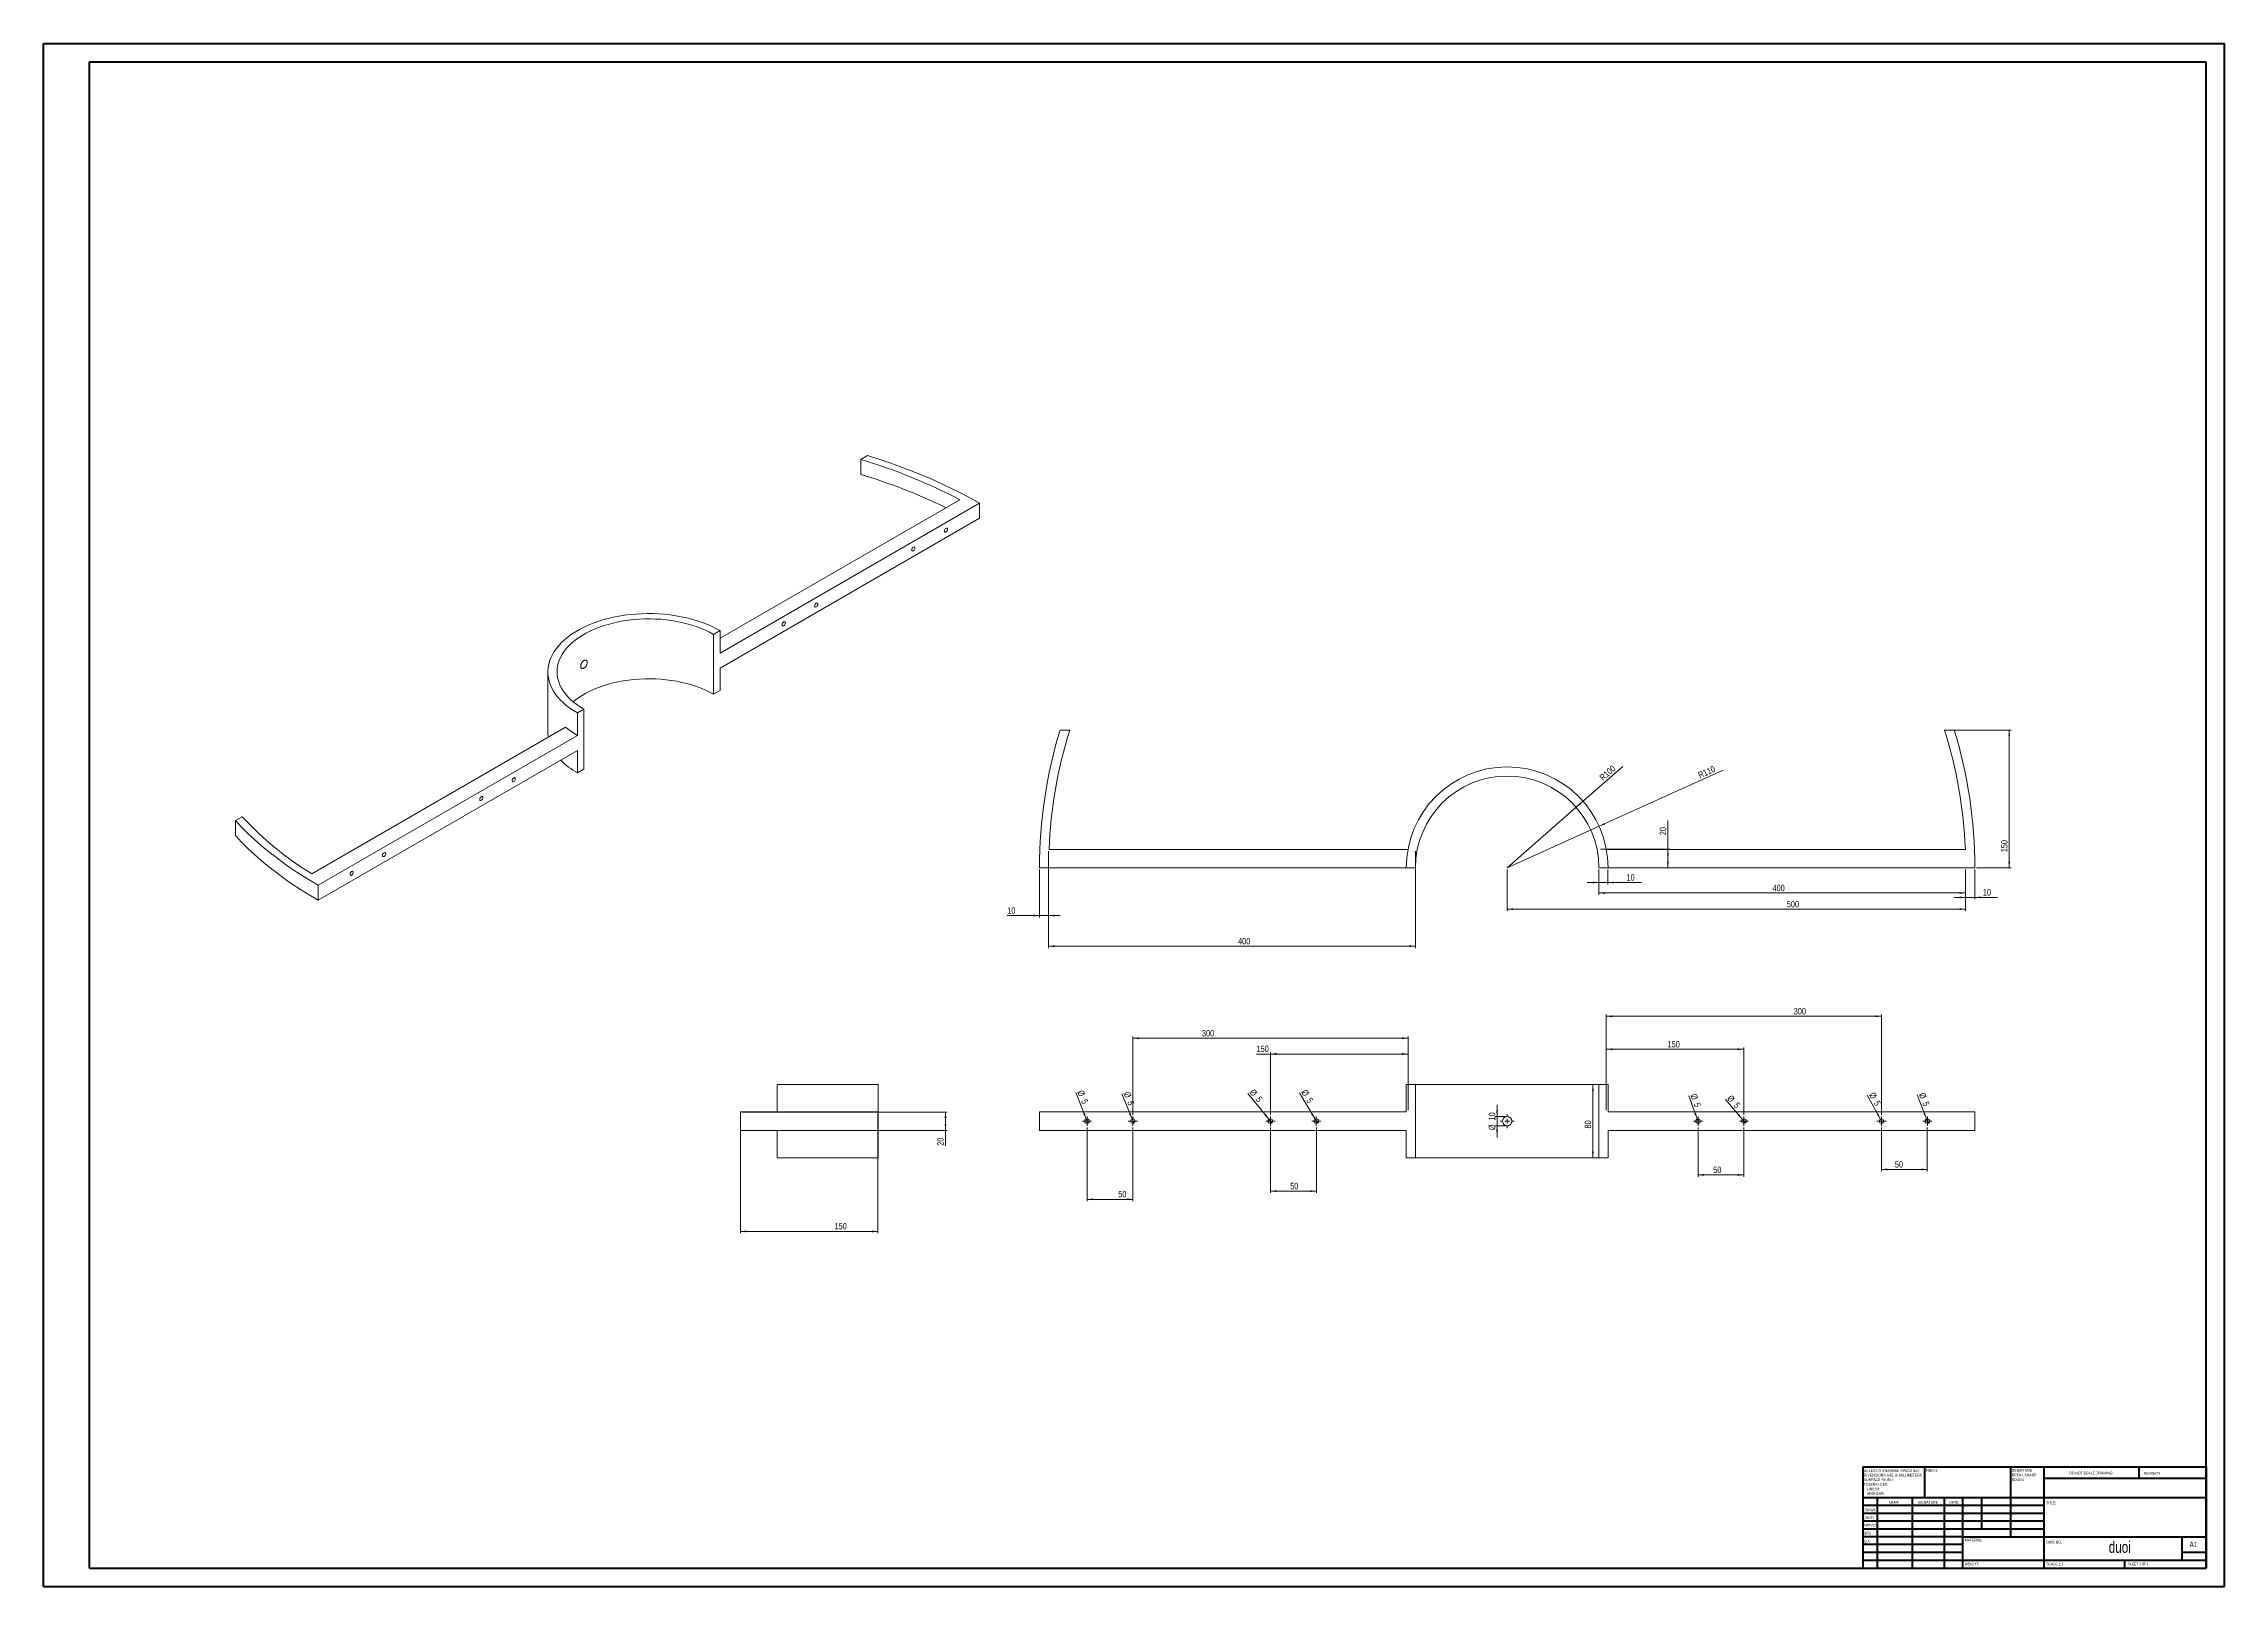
# Model space of a CAD drawing. Header units: millimetres. Extents: x 0 to 1189, y 0 to 841.
import ezdxf

# ---------------------------------------------------------------- set-up
doc = ezdxf.new("R2010")
doc.units = ezdxf.units.MM
doc.styles.add('SLDTEXTSTYLE0', font='TXT', dxfattribs={"width": 0.75})
doc.styles.add('SLDTEXTSTYLE1', font='TXT', dxfattribs={"width": 0.6875})
doc.dimstyles.new('SLDDIMSTYLE0', dxfattribs={"dimtxt": 3.5, "dimasz": 3.302, "dimexe": 0, "dimexo": 0.0625, "dimgap": 0.875, "dimtad": 1, "dimlfac": 2, "dimrnd": 1e-09, "dimzin": 12, "dimdsep": 46, "dimtxsty": 'SLDTEXTSTYLE0', "dimsah": 1, "dimcen": 0.09, "dimadec": 0, "dimazin": 3, "dimtfac": 1, "dimtofl": 0, "dimtmove": 0, "dimatfit": 3, "dimfxl": 1, "dimfrac": 2, "dimtolj": 1, "dimtzin": 12, "dimarcsym": 0})
doc.dimstyles.new('SLDDIMSTYLE1', dxfattribs={"dimtxt": 3.5, "dimasz": 3.302, "dimexe": 0, "dimexo": 0.0625, "dimgap": 0.875, "dimtad": 1, "dimlfac": 2, "dimrnd": 1e-09, "dimzin": 12, "dimdsep": 46, "dimtxsty": 'SLDTEXTSTYLE0', "dimblk1": 'NONE', "dimsah": 1, "dimcen": 0, "dimadec": 0, "dimazin": 3, "dimtfac": 1, "dimtmove": 0, "dimatfit": 3, "dimldrblk": 'NONE', "dimfxl": 1, "dimfrac": 2, "dimtolj": 1, "dimtzin": 12, "dimarcsym": 0})
doc.dimstyles.new('SLDDIMSTYLE2', dxfattribs={"dimtxt": 3.5, "dimasz": 3.302, "dimexe": 0, "dimexo": 0.0625, "dimgap": 0.875, "dimtad": 1, "dimlfac": 2, "dimrnd": 1e-09, "dimzin": 12, "dimdsep": 46, "dimtxsty": 'SLDTEXTSTYLE0', "dimsah": 1, "dimcen": 0.09, "dimadec": 0, "dimazin": 3, "dimtfac": 1, "dimtmove": 0, "dimatfit": 0, "dimfxl": 1, "dimfrac": 2, "dimtolj": 1, "dimtzin": 12, "dimarcsym": 0})
doc.dimstyles.new('SLDDIMSTYLE3', dxfattribs={"dimtxt": 3.5, "dimasz": 3.302, "dimexe": 0, "dimexo": 0.0625, "dimgap": 0.875, "dimtad": 1, "dimlfac": 2, "dimrnd": 1e-09, "dimzin": 12, "dimdsep": 46, "dimtxsty": 'SLDTEXTSTYLE0', "dimsah": 1, "dimcen": 0, "dimadec": 0, "dimazin": 3, "dimtfac": 1, "dimtofl": 0, "dimtmove": 0, "dimatfit": 3, "dimfxl": 1, "dimfrac": 2, "dimtolj": 1, "dimtzin": 12, "dimarcsym": 0})

msp = doc.modelspace()

# ---------------------------------------------------------------- texts
at = {"color": 7, "linetype": 'Continuous', "lineweight": 0}
for s, insert, char_height, attachment_point, style in [('FINISH:', (1026.2501, 64.1341), 1.5, 1, 'SLDTEXTSTYLE0'), ('DO NOT SCALE DRAWING', (1104.4935, 62.7478), 1.5, 1, 'SLDTEXTSTYLE0'), ('REVISION', (1145.2064, 62.5497), 1.5, 1, 'SLDTEXTSTYLE0'), ('DRAWN', (992.091, 42.6445), 1.5, 1, 'SLDTEXTSTYLE0'), ("CHK'D", (992.2893, 38.3692), 1.5, 1, 'SLDTEXTSTYLE0'), ('NAME', (1006.2011, 46.7163), 1.5, 1, 'SLDTEXTSTYLE0'), ('SIGNATURE', (1021.9124, 46.7765), 1.5, 1, 'SLDTEXTSTYLE0'), ('DATE', (1039.0935, 46.791), 1.5, 1, 'SLDTEXTSTYLE0'), ('TITLE:', (1091.835, 46.4931), 1.5, 1, 'SLDTEXTSTYLE0'), ("APPV'D", (992.2806, 34.2791), 1.5, 1, 'SLDTEXTSTYLE0'), ('MFG', (992.334, 29.9485), 1.5, 1, 'SLDTEXTSTYLE0'), ('Q.A', (992.5479, 25.5644), 1.5, 1, 'SLDTEXTSTYLE0'), ('MATERIAL:', (1047.5247, 26.2008), 1.5, 1, 'SLDTEXTSTYLE0'), ('DWG NO.', (1091.9528, 25.0834), 1.5, 1, 'SLDTEXTSTYLE0'), ('duoi', (1132.0471, 24.8465), 6.35, 2, 'SLDTEXTSTYLE0'), ('A1', (1169.9998, 24.5152), 2.91042, 1, 'SLDTEXTSTYLE0'), ('WEIGHT:', (1047.4967, 13.1641), 1.4986, 1, 'SLDTEXTSTYLE0'), ('SCALE:1:1', (1091.9528, 13.1149), 1.5, 1, 'SLDTEXTSTYLE0'), ('SHEET 1 OF 1', (1136.3571, 13.1149), 1.5, 1, 'SLDTEXTSTYLE1')]:
    msp.add_mtext(s, dxfattribs=dict(at, insert=insert, char_height=char_height, attachment_point=attachment_point, style=style))

# ---------------------------------------------------------------- blocks, each defined once
blk = doc.blocks.new('SW_NOTE_0')
at = {"color": 0, "linetype": 'Continuous', "lineweight": 0, "char_height": 1.5, "attachment_point": 1, "style": 'SLDTEXTSTYLE0'}
for s, insert in [('DEBUR AND', (0, 1.9)), ('BREAK SHARP', (0, -0.6)), ('EDGES', (0, -3.1))]:
    blk.add_mtext(s, dxfattribs=dict(at, insert=insert))
blk = doc.blocks.new('SW_NOTE_1')
at = {"color": 0, "linetype": 'Continuous', "lineweight": 0, "char_height": 1.5, "attachment_point": 1, "style": 'SLDTEXTSTYLE0'}
for s, insert in [('UNLESS OTHERWISE SPECIFIED:', (0, 1.9)), ('TOLERANCES:', (0, -5.6)), ('DIMENSIONS ARE IN MILLIMETERS', (0, -0.6)), ('SURFACE FINISH:', (0, -3.1)), ('ANGULAR:', (1.7, -10.6)), ('LINEAR:', (1.7, -8.1))]:
    blk.add_mtext(s, dxfattribs=dict(at, insert=insert))
blk = doc.blocks.new('_D')
at = {"color": 7, "linetype": 'Continuous', "lineweight": 0}
for p, q in [((852, 273.8), (843.8, 273.8)), ((844.8, 233.8), (844.8, 273.8)), ((852, 233.8), (843.8, 233.8))]:
    blk.add_line(p, q, dxfattribs=at)
for points in [[(844.8, 273.8), (844.3, 270.5), (845.3, 270.5)], [(844.8, 233.8), (845.3, 237.1), (844.3, 237.1)]]:
    blk.add_solid(points, dxfattribs=at)
at = {"color": 7, "linetype": 'Continuous', "lineweight": 0, "insert": (840.3, 249.8, 37.6), "char_height": 3.5, "attachment_point": 1, "rotation": 90, "style": 'SLDTEXTSTYLE0'}
blk.add_mtext('80', dxfattribs=at)
blk = doc.blocks.new('_D_1')
at = {"color": 7, "linetype": 'Continuous', "lineweight": 0}
for p, q in [((852.1, 259.8), (852.1, 312)), ((1002.1, 311), (852.1, 311)), ((1002.1, 257.3), (1002.1, 312))]:
    blk.add_line(p, q, dxfattribs=at)
for points in [[(852.1, 311), (855.4, 310.5), (855.4, 311.5)], [(1002.1, 311), (998.8, 311.5), (998.8, 310.5)]]:
    blk.add_solid(points, dxfattribs=at)
at = {"color": 7, "linetype": 'Continuous', "lineweight": 0, "insert": (954.3, 315.5, 27.4), "char_height": 3.5, "attachment_point": 1, "style": 'SLDTEXTSTYLE0'}
blk.add_mtext('300', dxfattribs=at)
blk = doc.blocks.new('_D_2')
at = {"color": 7, "linetype": 'Continuous', "lineweight": 0}
for p, q in [((852.1, 259.8), (852.1, 294)), ((927.1, 293), (852.1, 293)), ((927.1, 257.3), (927.1, 294))]:
    blk.add_line(p, q, dxfattribs=at)
for points in [[(852.1, 293), (855.4, 292.5), (855.4, 293.5)], [(927.1, 293), (923.8, 293.5), (923.8, 292.5)]]:
    blk.add_solid(points, dxfattribs=at)
at = {"color": 7, "linetype": 'Continuous', "lineweight": 0, "insert": (885.5, 297.5, 27.4), "char_height": 3.5, "attachment_point": 1, "style": 'SLDTEXTSTYLE0'}
blk.add_mtext('150', dxfattribs=at)
blk = doc.blocks.new('_D_3')
at = {"color": 7, "linetype": 'Continuous', "lineweight": 0}
for p, q in [((669, 290.4), (661.4, 290.4)), ((669, 257.3), (669, 291.4)), ((669, 290.4), (744, 290.4)), ((744, 259.8), (744, 291.4))]:
    blk.add_line(p, q, dxfattribs=at)
for points in [[(669, 290.4), (672.3, 289.9), (672.3, 291)], [(744, 290.4), (740.7, 291), (740.7, 289.9)]]:
    blk.add_solid(points, dxfattribs=at)
at = {"color": 7, "linetype": 'Continuous', "lineweight": 0, "insert": (661.4, 295, 27.4), "char_height": 3.5, "attachment_point": 1, "style": 'SLDTEXTSTYLE0'}
blk.add_mtext('150', dxfattribs=at)
blk = doc.blocks.new('_D_4')
at = {"color": 7, "linetype": 'Continuous', "lineweight": 0}
for p, q in [((594, 257.3), (594, 300)), ((594, 299), (744, 299)), ((744, 259.8), (744, 300))]:
    blk.add_line(p, q, dxfattribs=at)
for points in [[(594, 299), (597.3, 298.5), (597.3, 299.5)], [(744, 299), (740.7, 299.5), (740.7, 298.5)]]:
    blk.add_solid(points, dxfattribs=at)
at = {"color": 7, "linetype": 'Continuous', "lineweight": 0, "insert": (631.6, 303.5, 27.4), "char_height": 3.5, "attachment_point": 1, "style": 'SLDTEXTSTYLE0'}
blk.add_mtext('300', dxfattribs=at)
blk = doc.blocks.new('_D_5')
at = {"color": 7, "linetype": 'Continuous', "lineweight": 0}
for p, q in [((1002.1, 250.3), (1002.1, 226.5)), ((1027.1, 250.3), (1027.1, 226.5)), ((1027.1, 227.5), (1002.1, 227.5))]:
    blk.add_line(p, q, dxfattribs=at)
for points in [[(1002.1, 227.5), (1005.4, 227), (1005.4, 228)], [(1027.1, 227.5), (1023.8, 228), (1023.8, 227)]]:
    blk.add_solid(points, dxfattribs=at)
at = {"color": 7, "linetype": 'Continuous', "lineweight": 0, "insert": (1009.4, 232, 27.4), "char_height": 3.5, "attachment_point": 1, "style": 'SLDTEXTSTYLE0'}
blk.add_mtext('50', dxfattribs=at)
blk = doc.blocks.new('_D_6')
at = {"color": 7, "linetype": 'Continuous', "lineweight": 0}
for p, q in [((902.1, 250.3), (902.1, 223.5)), ((927.1, 250.3), (927.1, 223.5)), ((902.1, 224.5), (927.1, 224.5))]:
    blk.add_line(p, q, dxfattribs=at)
for points in [[(902.1, 224.5), (905.4, 224), (905.4, 225)], [(927.1, 224.5), (923.8, 225), (923.8, 224)]]:
    blk.add_solid(points, dxfattribs=at)
at = {"color": 7, "linetype": 'Continuous', "lineweight": 0, "insert": (910.4, 229, 27.4), "char_height": 3.5, "attachment_point": 1, "style": 'SLDTEXTSTYLE0'}
blk.add_mtext('50', dxfattribs=at)
blk = doc.blocks.new('_D_7')
at = {"color": 7, "linetype": 'Continuous', "lineweight": 0}
for p, q in [((569, 250.3), (569, 210.2)), ((594, 250.3), (594, 210.2)), ((569, 211.2), (594, 211.2))]:
    blk.add_line(p, q, dxfattribs=at)
for points in [[(569, 211.2), (572.3, 210.7), (572.3, 211.7)], [(594, 211.2), (590.7, 211.7), (590.7, 210.7)]]:
    blk.add_solid(points, dxfattribs=at)
at = {"color": 7, "linetype": 'Continuous', "lineweight": 0, "insert": (586, 215.8, 27.4), "char_height": 3.5, "attachment_point": 1, "style": 'SLDTEXTSTYLE0'}
blk.add_mtext('50', dxfattribs=at)
blk = doc.blocks.new('_D_8')
at = {"color": 7, "linetype": 'Continuous', "lineweight": 0}
for p, q in [((669, 250.3), (669, 214.7)), ((694, 250.3), (694, 214.7)), ((694, 215.7), (669, 215.7))]:
    blk.add_line(p, q, dxfattribs=at)
for points in [[(669, 215.7), (672.3, 215.2), (672.3, 216.2)], [(694, 215.7), (690.7, 216.2), (690.7, 215.2)]]:
    blk.add_solid(points, dxfattribs=at)
at = {"color": 7, "linetype": 'Continuous', "lineweight": 0, "insert": (679.7, 220.2, 27.4), "char_height": 3.5, "attachment_point": 1, "style": 'SLDTEXTSTYLE0'}
blk.add_mtext('50', dxfattribs=at)
blk = doc.blocks.new('_D_9')
at = {"color": 7, "linetype": 'Continuous', "lineweight": 0}
for q in [(1021.5, 268.2), (1027.6, 252.6)]:
    blk.add_line((1026.7, 255), q, dxfattribs=at)
blk.add_solid([(1026.7, 255), (1025.9, 258.2), (1025, 257.9)], dxfattribs=at)
at = {"color": 7, "linetype": 'Continuous', "lineweight": 0, "char_height": 3.5, "attachment_point": 1, "rotation": 291.2546, "style": 'SLDTEXTSTYLE0'}
for s, insert in [('%%c', (1025.7, 269.8, 27.4)), ('5', (1027.6, 264.9, 27.4))]:
    blk.add_mtext(s, dxfattribs=dict(at, insert=insert))
blk = doc.blocks.new('_NONE')
blk = doc.blocks.new('_D_10')
at = {"color": 7, "linetype": 'Continuous', "lineweight": 0}
for q in [(994.4, 267.9), (1002.7, 252.7)]:
    blk.add_line((1001.5, 254.9), q, dxfattribs=at)
blk.add_solid([(1001.5, 254.9), (1000.4, 258), (999.5, 257.6)], dxfattribs=at)
at = {"color": 7, "linetype": 'Continuous', "lineweight": 0, "char_height": 3.5, "attachment_point": 1, "rotation": 298.7308, "style": 'SLDTEXTSTYLE0'}
for s, insert in [('%%c', (998.3, 270, 27.4)), ('5', (1000.9, 265.4, 27.4))]:
    blk.add_mtext(s, dxfattribs=dict(at, insert=insert))
blk = doc.blocks.new('_D_11')
at = {"color": 7, "linetype": 'Continuous', "lineweight": 0}
for q in [(897.1, 267.7), (902.6, 252.6)]:
    blk.add_line((901.7, 255), q, dxfattribs=at)
blk.add_solid([(901.7, 255), (901, 258.3), (900.1, 257.9)], dxfattribs=at)
at = {"color": 7, "linetype": 'Continuous', "lineweight": 0, "char_height": 3.5, "attachment_point": 1, "rotation": 290.0362, "style": 'SLDTEXTSTYLE0'}
for s, insert in [('%%c', (901.2, 269.2, 27.4)), ('5', (903, 264.3, 27.4))]:
    blk.add_mtext(s, dxfattribs=dict(at, insert=insert))
blk = doc.blocks.new('_D_12')
at = {"color": 7, "linetype": 'Continuous', "lineweight": 0}
for q in [(917.1, 265.6), (927.9, 252.9)]:
    blk.add_line((926.3, 254.8), q, dxfattribs=at)
blk.add_solid([(926.3, 254.8), (924.5, 257.6), (923.8, 256.9)], dxfattribs=at)
at = {"color": 7, "linetype": 'Continuous', "lineweight": 0, "char_height": 3.5, "attachment_point": 1, "rotation": 310.609, "style": 'SLDTEXTSTYLE0'}
for s, insert in [('%%c', (920.4, 268.4, 27.4)), ('5', (923.9, 264.5, 27.4))]:
    blk.add_mtext(s, dxfattribs=dict(at, insert=insert))
blk = doc.blocks.new('_D_13')
at = {"color": 7, "linetype": 'Continuous', "lineweight": 0}
for q in [(684.9, 269.3), (694.6, 252.7)]:
    blk.add_line((693.3, 254.9), q, dxfattribs=at)
blk.add_solid([(693.3, 254.9), (692.1, 258), (691.2, 257.5)], dxfattribs=at)
at = {"color": 7, "linetype": 'Continuous', "lineweight": 0, "char_height": 3.5, "attachment_point": 1, "rotation": 300.3647, "style": 'SLDTEXTSTYLE0'}
for s, insert in [('%%c', (688.7, 271.5, 27.4)), ('5', (691.4, 267, 27.4))]:
    blk.add_mtext(s, dxfattribs=dict(at, insert=insert))
blk = doc.blocks.new('_D_14')
at = {"color": 7, "linetype": 'Continuous', "lineweight": 0}
for q in [(656.6, 268.9), (669.7, 252.8)]:
    blk.add_line((668.2, 254.8), q, dxfattribs=at)
blk.add_solid([(668.2, 254.8), (666.5, 257.7), (665.7, 257)], dxfattribs=at)
at = {"color": 7, "linetype": 'Continuous', "lineweight": 0, "char_height": 3.5, "attachment_point": 1, "rotation": 309.2445, "style": 'SLDTEXTSTYLE0'}
for s, insert in [('%%c', (660.1, 271.7, 27.4)), ('5', (663.5, 267.7, 27.4))]:
    blk.add_mtext(s, dxfattribs=dict(at, insert=insert))
blk = doc.blocks.new('_D_15')
at = {"color": 7, "linetype": 'Continuous', "lineweight": 0}
for q in [(588, 268.7), (594.4, 252.7)]:
    blk.add_line((593.5, 255), q, dxfattribs=at)
blk.add_solid([(593.5, 255), (592.7, 258.2), (591.8, 257.9)], dxfattribs=at)
at = {"color": 7, "linetype": 'Continuous', "lineweight": 0, "char_height": 3.5, "attachment_point": 1, "rotation": 291.7659, "style": 'SLDTEXTSTYLE0'}
for s, insert in [('%%c', (592.1, 270.3, 27.4)), ('5', (594.1, 265.4, 27.4))]:
    blk.add_mtext(s, dxfattribs=dict(at, insert=insert))
blk = doc.blocks.new('_D_16')
at = {"color": 7, "linetype": 'Continuous', "lineweight": 0}
for q in [(562.8, 269.5), (569.4, 252.6)]:
    blk.add_line((568.5, 255), q, dxfattribs=at)
blk.add_solid([(568.5, 255), (567.8, 258.2), (566.8, 257.9)], dxfattribs=at)
at = {"color": 7, "linetype": 'Continuous', "lineweight": 0, "char_height": 3.5, "attachment_point": 1, "rotation": 291.4144, "style": 'SLDTEXTSTYLE0'}
for s, insert in [('%%c', (566.9, 271.1, 27.4)), ('5', (568.9, 266.2, 27.4))]:
    blk.add_mtext(s, dxfattribs=dict(at, insert=insert))
blk = doc.blocks.new('_D_17')
at = {"color": 7, "linetype": 'Continuous', "lineweight": 0}
for p, q in [((792.5, 256.3), (792.5, 262.7)), ((797, 256.3), (791.5, 256.3)), ((797, 251.3), (791.5, 251.3)), ((792.5, 251.3), (792.5, 256.3)), ((792.5, 251.3), (792.5, 245))]:
    blk.add_line(p, q, dxfattribs=at)
for points in [[(792.5, 256.3), (793, 259.6), (792, 259.6)], [(792.5, 251.3), (792, 248), (793, 248)]]:
    blk.add_solid(points, dxfattribs=at)
at = {"color": 7, "linetype": 'Continuous', "lineweight": 0, "char_height": 3.5, "attachment_point": 1, "rotation": 90, "style": 'SLDTEXTSTYLE0'}
for s, insert in [('10', (788, 254.2, -17.5)), ('%%c', (788, 248.9, -17.5))]:
    blk.add_mtext(s, dxfattribs=dict(at, insert=insert))
blk = doc.blocks.new('SW_CENTERMARKSYMBOL_0')
at = {"color": 0, "linetype": 'Continuous', "lineweight": 0}
for p, q in [((-1.25, 0), (-2.5, 0)), ((0, 0), (-1.25, 0)), ((0, 1.25), (0, 2.5)), ((0, 0), (0, 1.25)), ((0, 0), (0, -1.25)), ((0, 0), (1.25, 0)), ((1.25, 0), (2.5, 0)), ((0, -1.25), (0, -2.5))]:
    blk.add_line(p, q, dxfattribs=at)
blk = doc.blocks.new('SW_CENTERMARKSYMBOL_1')
at = {"color": 0, "linetype": 'Continuous', "lineweight": 0}
for p, q in [((-1.25, 0), (-2.5, 0)), ((0, 0), (-1.25, 0)), ((0, 1.25), (0, 2.5)), ((0, 0), (0, 1.25)), ((0, 0), (0, -1.25)), ((0, 0), (1.25, 0)), ((1.25, 0), (2.5, 0)), ((0, -1.25), (0, -2.5))]:
    blk.add_line(p, q, dxfattribs=at)
blk = doc.blocks.new('SW_CENTERMARKSYMBOL_2')
at = {"color": 0, "linetype": 'Continuous', "lineweight": 0}
for p, q in [((-1.25, 0), (-2.5, 0)), ((0, 0), (-1.25, 0)), ((0, 1.25), (0, 2.5)), ((0, 0), (0, 1.25)), ((0, 0), (0, -1.25)), ((0, 0), (1.25, 0)), ((1.25, 0), (2.5, 0)), ((0, -1.25), (0, -2.5))]:
    blk.add_line(p, q, dxfattribs=at)
blk = doc.blocks.new('SW_CENTERMARKSYMBOL_3')
at = {"color": 0, "linetype": 'Continuous', "lineweight": 0}
for p, q in [((-1.25, 0), (-2.5, 0)), ((0, 0), (-1.25, 0)), ((0, 1.25), (0, 2.5)), ((0, 0), (0, 1.25)), ((0, 0), (0, -1.25)), ((0, 0), (1.25, 0)), ((1.25, 0), (2.5, 0)), ((0, -1.25), (0, -2.5))]:
    blk.add_line(p, q, dxfattribs=at)
blk = doc.blocks.new('SW_CENTERMARKSYMBOL_4')
at = {"color": 0, "linetype": 'Continuous', "lineweight": 0}
for p, q in [((-1.25, 0), (-2.5, 0)), ((0, 0), (-1.25, 0)), ((0, 1.25), (0, 2.5)), ((0, 0), (0, 1.25)), ((0, 0), (0, -1.25)), ((0, 0), (1.25, 0)), ((1.25, 0), (2.5, 0)), ((0, -1.25), (0, -2.5))]:
    blk.add_line(p, q, dxfattribs=at)
blk = doc.blocks.new('SW_CENTERMARKSYMBOL_5')
at = {"color": 0, "linetype": 'Continuous', "lineweight": 0}
for p, q in [((-1.25, 0), (-2.5, 0)), ((0, 0), (-1.25, 0)), ((0, 1.25), (0, 2.5)), ((0, 0), (0, 1.25)), ((0, 0), (0, -1.25)), ((0, 0), (1.25, 0)), ((1.25, 0), (2.5, 0)), ((0, -1.25), (0, -2.5))]:
    blk.add_line(p, q, dxfattribs=at)
blk = doc.blocks.new('SW_CENTERMARKSYMBOL_6')
at = {"color": 0, "linetype": 'Continuous', "lineweight": 0}
for p, q in [((-1.25, 0), (-2.5, 0)), ((0, 0), (-1.25, 0)), ((0, 1.25), (0, 2.5)), ((0, 0), (0, 1.25)), ((0, 0), (0, -1.25)), ((0, 0), (1.25, 0)), ((1.25, 0), (2.5, 0)), ((0, -1.25), (0, -2.5))]:
    blk.add_line(p, q, dxfattribs=at)
blk = doc.blocks.new('SW_CENTERMARKSYMBOL_7')
at = {"color": 0, "linetype": 'Continuous', "lineweight": 0}
for p, q in [((-1.25, 0), (-2.5, 0)), ((0, 0), (-1.25, 0)), ((0, 1.25), (0, 2.5)), ((0, 0), (0, 1.25)), ((0, 0), (0, -1.25)), ((0, 0), (1.25, 0)), ((1.25, 0), (2.5, 0)), ((0, -1.25), (0, -2.5))]:
    blk.add_line(p, q, dxfattribs=at)
blk = doc.blocks.new('SW_CENTERMARKSYMBOL_8')
at = {"color": 0, "linetype": 'Continuous', "lineweight": 0}
for p, q in [((-2.5, 0), (-3.75, 0)), ((0, 0), (-1.25, 0)), ((0, 2.5), (0, 3.75)), ((0, 0), (0, 1.25)), ((0, 0), (0, -1.25)), ((0, 0), (1.25, 0)), ((2.5, 0), (3.75, 0)), ((0, -2.5), (0, -3.75))]:
    blk.add_line(p, q, dxfattribs=at)
blk = doc.blocks.new('_D_18')
at = {"color": 7, "linetype": 'Continuous', "lineweight": 0}
for p, q in [((848, 391), (848, 377.2)), ((1048, 391), (1048, 377.2)), ((848, 378.2), (1048, 378.2))]:
    blk.add_line(p, q, dxfattribs=at)
for points in [[(848, 378.2), (851.3, 377.7), (851.3, 378.7)], [(1048, 378.2), (1044.7, 378.7), (1044.7, 377.7)]]:
    blk.add_solid(points, dxfattribs=at)
at = {"color": 7, "linetype": 'Continuous', "lineweight": 0, "insert": (942.7, 382.7, -5), "char_height": 3.5, "attachment_point": 1, "style": 'SLDTEXTSTYLE0'}
blk.add_mtext('400', dxfattribs=at)
blk = doc.blocks.new('_D_19')
at = {"color": 7, "linetype": 'Continuous', "lineweight": 0}
for p, q in [((885.7, 402), (885.7, 417.7)), ((849, 402), (886.7, 402)), ((885.7, 402), (885.7, 392)), ((849, 392), (886.7, 392))]:
    blk.add_line(p, q, dxfattribs=at)
for points in [[(885.7, 402), (885.2, 398.7), (886.2, 398.7)], [(885.7, 392), (886.2, 395.3), (885.2, 395.3)]]:
    blk.add_solid(points, dxfattribs=at)
at = {"color": 7, "linetype": 'Continuous', "lineweight": 0, "insert": (881.2, 409.7, 5.1), "char_height": 3.5, "attachment_point": 1, "rotation": 90, "style": 'SLDTEXTSTYLE0'}
blk.add_mtext('20', dxfattribs=at)
blk = doc.blocks.new('_D_20')
at = {"color": 7, "linetype": 'Continuous', "lineweight": 0}
for p, q in [((548, 401), (548, 348.2)), ((748, 401), (748, 348.2)), ((748, 349.2), (548, 349.2))]:
    blk.add_line(p, q, dxfattribs=at)
for points in [[(548, 349.2), (551.3, 348.7), (551.3, 349.7)], [(748, 349.2), (744.7, 349.7), (744.7, 348.7)]]:
    blk.add_solid(points, dxfattribs=at)
at = {"color": 7, "linetype": 'Continuous', "lineweight": 0, "insert": (651.3, 353.7, 5), "char_height": 3.5, "attachment_point": 1, "style": 'SLDTEXTSTYLE0'}
blk.add_mtext('400', dxfattribs=at)
blk = doc.blocks.new('_D_21')
at = {"color": 7, "linetype": 'Continuous', "lineweight": 0}
for q in [(861.1, 447.2), (798, 392)]:
    blk.add_line((835.6, 424.9), q, dxfattribs=at)
blk.add_solid([(835.6, 424.9), (838.5, 426.7), (837.8, 427.5)], dxfattribs=at)
at = {"color": 7, "linetype": 'Continuous', "lineweight": 0, "insert": (848, 441.8, -20), "char_height": 3.5, "attachment_point": 1, "rotation": 41.2425, "style": 'SLDTEXTSTYLE0'}
blk.add_mtext('R100', dxfattribs=at)
blk = doc.blocks.new('_D_22')
at = {"color": 7, "linetype": 'Continuous', "lineweight": 0}
for q in [(915.8, 445.2), (798, 392)]:
    blk.add_line((848.2, 414.6), q, dxfattribs=at)
blk.add_solid([(848.2, 414.6), (851.4, 415.5), (851, 416.4)], dxfattribs=at)
at = {"color": 7, "linetype": 'Continuous', "lineweight": 0, "insert": (901.7, 443.8, -20), "char_height": 3.5, "attachment_point": 1, "rotation": 24.3396, "style": 'SLDTEXTSTYLE0'}
blk.add_mtext('R110', dxfattribs=at)
blk = doc.blocks.new('_D_23')
at = {"color": 7, "linetype": 'Continuous', "lineweight": 0}
for p, q in [((848, 383.9), (841.7, 383.9)), ((848, 391), (848, 382.9)), ((848, 383.9), (853, 383.9)), ((853, 391), (853, 382.9)), ((853, 383.9), (871.2, 383.9))]:
    blk.add_line(p, q, dxfattribs=at)
for points in [[(848, 383.9), (844.7, 384.4), (844.7, 383.4)], [(853, 383.9), (856.3, 383.4), (856.3, 384.4)]]:
    blk.add_solid(points, dxfattribs=at)
at = {"color": 7, "linetype": 'Continuous', "lineweight": 0, "insert": (863.1, 388.4, -20), "char_height": 3.5, "attachment_point": 1, "style": 'SLDTEXTSTYLE0'}
blk.add_mtext('10', dxfattribs=at)
blk = doc.blocks.new('_D_24')
at = {"color": 7, "linetype": 'Continuous', "lineweight": 0}
for p, q in [((1037.5, 467), (1072.8, 467)), ((1071.8, 467), (1071.8, 392)), ((1054, 392), (1072.8, 392))]:
    blk.add_line(p, q, dxfattribs=at)
for points in [[(1071.8, 467), (1071.3, 463.7), (1072.3, 463.7)], [(1071.8, 392), (1072.3, 395.3), (1071.3, 395.3)]]:
    blk.add_solid(points, dxfattribs=at)
at = {"color": 7, "linetype": 'Continuous', "lineweight": 0, "insert": (1067.3, 400.4, 5), "char_height": 3.5, "attachment_point": 1, "rotation": 90, "style": 'SLDTEXTSTYLE0'}
blk.add_mtext('150', dxfattribs=at)
blk = doc.blocks.new('_D_25')
at = {"color": 7, "linetype": 'Continuous', "lineweight": 0}
for p, q in [((798, 391), (798, 368.4)), ((1048, 391), (1048, 368.4)), ((798, 369.4), (1048, 369.4))]:
    blk.add_line(p, q, dxfattribs=at)
for points in [[(798, 369.4), (801.3, 368.9), (801.3, 369.9)], [(1048, 369.4), (1044.7, 369.9), (1044.7, 368.9)]]:
    blk.add_solid(points, dxfattribs=at)
at = {"color": 7, "linetype": 'Continuous', "lineweight": 0, "insert": (950.5, 373.9, 5), "char_height": 3.5, "attachment_point": 1, "style": 'SLDTEXTSTYLE0'}
blk.add_mtext('500', dxfattribs=at)
blk = doc.blocks.new('_D_26')
at = {"color": 7, "linetype": 'Continuous', "lineweight": 0}
for p, q in [((1048, 391), (1048, 374.8)), ((1053, 391), (1053, 374.8)), ((1048, 375.8), (1041.7, 375.8)), ((1048, 375.8), (1053, 375.8)), ((1053, 375.8), (1065.4, 375.8))]:
    blk.add_line(p, q, dxfattribs=at)
for points in [[(1048, 375.8), (1044.7, 376.3), (1044.7, 375.3)], [(1053, 375.8), (1056.3, 375.3), (1056.3, 376.3)]]:
    blk.add_solid(points, dxfattribs=at)
at = {"color": 7, "linetype": 'Continuous', "lineweight": 0, "insert": (1057.4, 380.3, 5), "char_height": 3.5, "attachment_point": 1, "style": 'SLDTEXTSTYLE0'}
blk.add_mtext('10', dxfattribs=at)
blk = doc.blocks.new('_D_27')
at = {"color": 7, "linetype": 'Continuous', "lineweight": 0}
for p, q in [((543, 391), (543, 364.9)), ((548, 391), (548, 364.9)), ((543, 365.9), (525.5, 365.9)), ((548, 365.9), (543, 365.9)), ((548, 365.9), (554.4, 365.9))]:
    blk.add_line(p, q, dxfattribs=at)
for points in [[(543, 365.9), (539.7, 366.4), (539.7, 365.4)], [(548, 365.9), (551.3, 365.4), (551.3, 366.4)]]:
    blk.add_solid(points, dxfattribs=at)
at = {"color": 7, "linetype": 'Continuous', "lineweight": 0, "insert": (525.5, 370.4, 5), "char_height": 3.5, "attachment_point": 1, "style": 'SLDTEXTSTYLE0'}
blk.add_mtext('10', dxfattribs=at)
blk = doc.blocks.new('_D_28')
at = {"color": 7, "linetype": 'Continuous', "lineweight": 0}
for p, q in [((381, 258.8), (492.8, 258.8)), ((491.8, 258.8), (491.8, 248.8)), ((381, 248.8), (492.8, 248.8)), ((491.8, 248.8), (491.8, 240.4))]:
    blk.add_line(p, q, dxfattribs=at)
for points in [[(491.8, 258.8), (491.3, 255.5), (492.3, 255.5)], [(491.8, 248.8), (492.3, 252.1), (491.3, 252.1)]]:
    blk.add_solid(points, dxfattribs=at)
at = {"color": 7, "linetype": 'Continuous', "lineweight": 0, "insert": (487.3, 240.4, 238.4), "char_height": 3.5, "attachment_point": 1, "rotation": 90, "style": 'SLDTEXTSTYLE0'}
blk.add_mtext('20', dxfattribs=at)
blk = doc.blocks.new('_D_29')
at = {"color": 7, "linetype": 'Continuous', "lineweight": 0}
for p, q in [((380, 257.8), (380, 192.7)), ((455, 257.8), (455, 192.7)), ((380, 193.7), (455, 193.7))]:
    blk.add_line(p, q, dxfattribs=at)
for points in [[(380, 193.7), (383.3, 193.2), (383.3, 194.2)], [(455, 193.7), (451.7, 194.2), (451.7, 193.2)]]:
    blk.add_solid(points, dxfattribs=at)
at = {"color": 7, "linetype": 'Continuous', "lineweight": 0, "insert": (431.3, 198.3, 238.5), "char_height": 3.5, "attachment_point": 1, "style": 'SLDTEXTSTYLE0'}
blk.add_mtext('150', dxfattribs=at)

# ---------------------------------------------------------------- dimensions: what is measured, and where the dimension line sits
at = {"color": 7, "linetype": 'Continuous', "lineweight": 0}
for base, p1, p2, angle, picture, middle in [((1069.0397, 391.9526), (1036.5245, 466.9526), (1053.0397, 391.9526), 90, '_D_24', (1069.0397, 405.7307)), ((882.9194, 391.9526), (848.0397, 401.9526), (848.0397, 391.9526), 90, '_D_19', (882.9194, 413.675)), ((743.9564, 301.8122), (593.9564, 253.8122), (743.9564, 258.8122), 0, '_D_4', (636.9029, 301.8122)), ((743.9564, 293.2206), (668.9564, 253.8122), (743.9564, 258.8122), 0, '_D_3', (666.6939, 293.2206)), ((842.0397, 273.8122), (853.0397, 233.8122), (853.0397, 273.8122), 90, '_D', (842.0397, 253.8122)), ((489.0122, 248.8122), (380.0122, 258.8122), (380.0122, 248.8122), 90, '_D_28', (489.0122, 244.3645))]:
    dim = msp.add_linear_dim(base=base, p1=p1, p2=p2, angle=angle, dimstyle='SLDDIMSTYLE0', dxfattribs=at)
    dim.commit()
    dim.dimension.update_dxf_attribs({"geometry": picture, "text_midpoint": middle, "dimtype": 160})
for mpoint, picture, middle in [((835.636, 424.9149), '_D_21', (856.0608, 442.8222)), ((848.1512, 414.6205), '_D_22', (909.6843, 442.4549))]:
    dim = msp.add_radius_dim(center=(798.0397, 391.9526), mpoint=mpoint, dimstyle='SLDDIMSTYLE3', dxfattribs=at)
    dim.commit()
    dim.dimension.update_dxf_attribs({"geometry": picture, "text_midpoint": middle, "dimtype": 164})
for base, p1, p2, dimstyle, picture, middle in [((548.0397, 351.9526), (748.0397, 401.9526), (548.0397, 401.9526), 'SLDDIMSTYLE0', '_D_20', (656.5751, 351.9526)), ((543.0397, 368.6608), (548.0397, 391.9526), (543.0397, 391.9526), 'SLDDIMSTYLE2', '_D_27', (529.4884, 368.6608)), ((1048.0397, 372.1918), (798.0397, 391.9526), (1048.0397, 391.9526), 'SLDDIMSTYLE0', '_D_25', (955.8438, 372.1918)), ((853.0397, 386.6848), (848.0397, 391.9526), (853.0397, 391.9526), 'SLDDIMSTYLE2', '_D_23', (867.1505, 386.6848)), ((1048.0397, 380.9526), (848.0397, 391.9526), (1048.0397, 391.9526), 'SLDDIMSTYLE0', '_D_18', (948.0397, 380.9526)), ((1053.0397, 378.5662), (1048.0397, 391.9526), (1053.0397, 391.9526), 'SLDDIMSTYLE2', '_D_26', (1061.4324, 378.5662)), ((852.123, 313.8122), (1002.123, 253.8122), (852.123, 258.8122), 'SLDDIMSTYLE0', '_D_1', (959.6465, 313.8122)), ((852.123, 295.8122), (927.123, 253.8122), (852.123, 258.8122), 'SLDDIMSTYLE0', '_D_2', (890.7956, 295.8122)), ((455.0122, 196.5185), (380.0122, 258.8122), (455.0122, 258.8122), 'SLDDIMSTYLE0', '_D_29', (436.614, 196.5185)), ((593.9564, 214.0197), (568.9564, 253.8122), (593.9564, 253.8122), 'SLDDIMSTYLE0', '_D_7', (590.0466, 214.0197)), ((668.9564, 218.4557), (693.9564, 253.8122), (668.9564, 253.8122), 'SLDDIMSTYLE0', '_D_8', (683.7531, 218.4557)), ((927.123, 227.2645), (902.123, 253.8122), (927.123, 253.8122), 'SLDDIMSTYLE0', '_D_6', (914.3691, 227.2645)), ((1002.123, 230.2601), (1027.123, 253.8122), (1002.123, 253.8122), 'SLDDIMSTYLE0', '_D_5', (1013.3745, 230.2601))]:
    dim = msp.add_linear_dim(base=base, p1=p1, p2=p2, dimstyle=dimstyle, dxfattribs=at)
    dim.commit()
    dim.dimension.update_dxf_attribs({"geometry": picture, "text_midpoint": middle, "dimtype": 160})
for p1, p2, picture, middle in [((569.4128, 252.6485), (568.5, 254.9759), '_D_16', (564.642, 264.8132)), ((594.42, 252.6513), (593.4929, 254.9731), '_D_15', (589.8881, 264.0014)), ((669.7472, 252.8441), (668.1656, 254.7803), '_D_14', (659.8351, 264.9784)), ((694.5883, 252.7337), (693.3246, 254.8907), '_D_13', (687.4553, 264.9088)), ((902.5512, 252.6378), (901.6947, 254.9865), '_D_11', (898.7573, 263.0413)), ((927.9366, 252.8632), (926.3094, 254.7612), '_D_12', (920.3056, 261.7637)), ((1002.7238, 252.7161), (1001.5221, 254.9083), '_D_10', (996.8352, 263.4581)), ((1027.5761, 252.6472), (1026.6698, 254.9772), '_D_9', (1023.3463, 263.5217))]:
    dim = msp.add_diameter_dim_2p(p1=p1, p2=p2, dimstyle='SLDDIMSTYLE1', dxfattribs=at)
    dim.commit()
    dim.dimension.update_dxf_attribs({"geometry": picture, "text_midpoint": middle, "dimtype": 163})
dim = msp.add_linear_dim(base=(789.7108, 256.3122), p1=(798.0397, 251.3122), p2=(798.0397, 256.3122), angle=90, text='%%c<>', dimstyle='SLDDIMSTYLE2', dxfattribs=at)
dim.commit()
dim.dimension.update_dxf_attribs({"geometry": '_D_17', "text_midpoint": (789.7108, 255.578), "dimtype": 160})

# ---------------------------------------------------------------- linework, layer by layer
at = {"color": 7, "linetype": 'Continuous', "lineweight": 40}
for p, q in [((0.0788, 0.2148), (0.0788, 841.2148)), ((0.0788, 841.2148), (1189.0788, 841.2148)), ((1189.0788, 0.2148), (1189.0788, 841.2148)), ((25.0788, 10.2148), (25.0788, 831.2148)), ((25.0788, 831.2148), (1179.0788, 831.2148)), ((1179.0788, 10.2148), (1179.0788, 831.2148)), ((991.8788, 65.4648), (1179.0788, 65.4648)), ((991.8788, 65.4648), (991.8788, 10.2148)), ((1025.6788, 48.4648), (1025.6788, 65.4648)), ((1072.4788, 65.4648), (1072.4788, 27.2148)), ((1090.6788, 65.4648), (1090.6788, 10.2148)), ((1142.6788, 59.0898), (1142.6788, 65.4648)), ((1179.0788, 65.4648), (1179.0788, 10.2148)), ((1179.0788, 48.4648), (991.8788, 48.4648)), ((999.6788, 48.4648), (999.6788, 10.2148)), ((1018.8698, 48.4648), (1018.8698, 10.2148)), ((1036.2778, 48.4648), (1036.2778, 10.2148)), ((1046.4788, 10.2148), (1046.4788, 48.4648)), ((1056.8788, 31.4648), (1056.8788, 48.4648)), ((1179.0788, 59.0898), (1090.6788, 59.0898)), ((1090.6788, 44.2148), (991.8788, 44.2148)), ((1090.6788, 39.9648), (991.8788, 39.9648)), ((1090.6788, 35.7148), (991.8788, 35.7148)), ((1090.6788, 31.4648), (991.8788, 31.4648)), ((1046.4788, 27.2148), (991.8788, 27.2148)), ((1046.4788, 27.2148), (1179.0788, 27.2148)), ((1166.0788, 14.4648), (1166.0788, 27.2148)), ((1046.4788, 22.9647), (991.8788, 22.9647)), ((1046.4788, 18.7148), (991.8788, 18.7148)), ((991.8788, 14.4648), (1179.0788, 14.4648)), ((1134.8788, 10.2148), (1134.8788, 14.4648)), ((1179.0788, 18.7148), (1166.0788, 18.7148)), ((0.0788, 0.2148), (1189.0788, 0.2148)), ((25.0788, 10.2148), (1179.0788, 10.2148))]:
    msp.add_line(p, q, dxfattribs=at)
at = {"color": 7, "linetype": 'Continuous', "lineweight": 15}
for p, q in [((445.6183, 614.4906), (449.3209, 616.6281)), ((445.6183, 606.3252), (445.6183, 614.4906)), ((499.5812, 592.5762), (368.9079, 517.1402)), ((510.3293, 590.6169), (368.9079, 508.9761)), ((510.3293, 582.4515), (510.3293, 590.6169)), ((510.3293, 582.4515), (368.9079, 500.8107)), ((365.3724, 519.1832), (368.9079, 521.2242)), ((365.3724, 519.1832), (365.3724, 486.5215)), ((368.9079, 521.2242), (368.9079, 508.9761)), ((368.9079, 500.8107), (368.9079, 488.5626)), ((275.0171, 498.773), (275.0171, 466.1113)), ((365.3724, 486.5215), (368.9079, 488.5626)), ((291.1262, 476.3217), (294.6617, 478.3628)), ((291.1262, 476.3217), (291.1262, 464.0736)), ((294.6617, 478.3628), (294.6617, 445.7011)), ((146.3108, 388.6376), (284.7034, 468.5299)), ((149.7048, 382.4328), (291.1262, 464.0736)), ((554.3185, 466.9526), (559.5549, 466.9526)), ((1036.5245, 466.9526), (1041.7609, 466.9526)), ((149.7048, 374.2674), (291.1262, 455.9082)), ((291.1262, 455.9082), (291.1262, 443.6601)), ((291.1262, 443.6601), (294.6617, 445.7011)), ((795.5397, 446.9526), (795.5397, 446.8957)), ((800.5397, 446.8957), (800.5397, 446.9526)), ((104.6472, 417.6522), (108.3498, 419.7897)), ((104.6472, 409.4868), (104.6472, 417.6522)), ((548.2398, 401.9526), (743.9564, 401.9526)), ((1047.8396, 401.9526), (852.123, 401.9526)), ((149.7048, 374.2674), (149.7048, 382.4328)), ((543.0397, 391.9526), (743.0397, 391.9526)), ((743.0397, 391.9526), (748.0397, 391.9526)), ((848.0397, 391.9526), (853.0397, 391.9526)), ((1053.0397, 391.9526), (853.0397, 391.9526)), ((400.0122, 273.8122), (400.0122, 258.8122)), ((400.0122, 273.8122), (455.0122, 273.8122)), ((455.0122, 273.8122), (455.0122, 258.8122)), ((743.0397, 273.8122), (743.0397, 258.8122)), ((743.0397, 273.8122), (748.0397, 273.8122)), ((748.0397, 273.8122), (748.0397, 233.8122)), ((748.0397, 273.8122), (848.0397, 273.8122)), ((848.0397, 273.8122), (848.0397, 233.8122)), ((848.0397, 273.8122), (853.0397, 273.8122)), ((853.0397, 273.8122), (853.0397, 258.8122)), ((380.0122, 248.8122), (380.0122, 258.8122)), ((455.0122, 258.8122), (380.0122, 258.8122)), ((455.0122, 248.8122), (455.0122, 258.8122)), ((543.0397, 248.8122), (543.0397, 258.8122)), ((543.0397, 258.8122), (743.0397, 258.8122)), ((1053.0397, 258.8122), (853.0397, 258.8122)), ((1053.0397, 248.8122), (1053.0397, 258.8122)), ((455.0122, 248.8122), (380.0122, 248.8122)), ((400.0122, 248.8122), (400.0122, 233.8122)), ((455.0122, 248.8122), (455.0122, 233.8122)), ((543.0397, 248.8122), (743.0397, 248.8122)), ((743.0397, 248.8122), (743.0397, 233.8122)), ((853.0397, 248.8122), (853.0397, 233.8122)), ((1053.0397, 248.8122), (853.0397, 248.8122)), ((400.0122, 233.8122), (455.0122, 233.8122)), ((743.0397, 233.8122), (748.0397, 233.8122)), ((748.0397, 233.8122), (848.0397, 233.8122)), ((848.0397, 233.8122), (853.0397, 233.8122))]:
    msp.add_line(p, q, dxfattribs=at)
at = {"color": 7, "linetype": 'Continuous', "lineweight": 15, "flags": 128}
for points in [[(510.3293, 590.6169), (505.37, 593.4032), (500.2815, 596.1108), (495.0676, 598.7377), (489.7321, 601.2819), (484.279, 603.7416), (478.7123, 606.115), (473.0362, 608.4003), (467.2546, 610.5959), (461.372, 612.7), (455.3926, 614.7113), (449.3209, 616.6281)], [(491.1195, 575.4446), (491.1868, 575.8741), (491.3784, 576.3158), (491.6652, 576.7026), (492.0034, 576.9756), (492.3417, 577.0931), (492.6284, 577.0374), (492.82, 576.8169), (492.8873, 576.4651), (492.82, 576.0357), (492.6284, 575.594), (492.3417, 575.2072), (492.0034, 574.9342), (491.6652, 574.8166), (491.3784, 574.8723), (491.1868, 575.0929), (491.1195, 575.4446)], [(473.4419, 565.2395), (473.5091, 565.669), (473.7007, 566.1107), (473.9875, 566.4975), (474.3257, 566.7704), (474.664, 566.888), (474.9507, 566.8323), (475.1423, 566.6118), (475.2096, 566.26), (475.1423, 565.8306), (474.9507, 565.3889), (474.664, 565.0021), (474.3257, 564.7291), (473.9875, 564.6115), (473.7007, 564.6672), (473.5091, 564.8878), (473.4419, 565.2395)], [(420.4088, 534.6242), (420.4761, 535.0537), (420.6677, 535.4954), (420.9545, 535.8822), (421.2927, 536.1551), (421.631, 536.2727), (421.9177, 536.217), (422.1093, 535.9965), (422.1766, 535.6447), (422.1093, 535.2153), (421.9177, 534.7735), (421.631, 534.3868), (421.2927, 534.1138), (420.9545, 533.9962), (420.6677, 534.0519), (420.4761, 534.2725), (420.4088, 534.6242)], [(368.9079, 521.2242), (366.6243, 522.4693), (364.2212, 523.6371), (361.7066, 524.7238), (359.0886, 525.7259), (356.3758, 526.64), (353.577, 527.4632), (350.7013, 528.1929), (347.7582, 528.8266), (344.7572, 529.3623), (341.7082, 529.7982), (338.621, 530.1329), (335.5057, 530.3653), (332.3725, 530.4947), (329.2317, 530.5206), (326.0934, 530.4429), (322.9679, 530.2619), (319.8654, 529.9783), (316.7961, 529.5928), (313.7698, 529.1068), (310.7965, 528.5219), (307.886, 527.8399), (305.0476, 527.0632), (302.2907, 526.1941), (299.6242, 525.2356), (297.0568, 524.1908), (294.597, 523.0631), (292.2526, 521.8562), (290.0315, 520.5739), (287.9408, 519.2206), (285.9873, 517.8005), (284.1775, 516.3184), (282.5171, 514.7791), (281.0117, 513.1875), (279.6662, 511.549), (278.4848, 509.8687), (277.4716, 508.1523), (276.6298, 506.4053), (275.9621, 504.6334), (275.4707, 502.8424), (275.1572, 501.038), (275.0227, 499.2264), (275.0675, 497.4132), (275.2916, 495.6044), (275.6942, 493.806), (276.274, 492.0238), (277.0291, 490.2637), (277.957, 488.5312), (279.0547, 486.8322), (280.3187, 485.1721), (281.7447, 483.5564), (283.3282, 481.9903), (285.064, 480.479), (286.9465, 479.0273), (288.9694, 477.6401), (291.1262, 476.3217)], [(294.6617, 478.3628), (292.6294, 479.6077), (290.7283, 480.92), (288.9653, 482.295), (287.3464, 483.7279), (285.8774, 485.2136), (284.5635, 486.7469), (283.4092, 488.3225), (282.4187, 489.9348), (281.5953, 491.5781), (280.942, 493.2467), (280.4611, 494.9347), (280.1543, 496.6362), (280.0226, 498.3453), (280.0665, 500.0558), (280.2858, 501.7618), (280.6799, 503.4573), (281.2472, 505.1363), (281.9859, 506.793), (282.8933, 508.4215), (283.9661, 510.0162), (285.2008, 511.5713), (286.5928, 513.0815), (288.1374, 514.5414), (289.8291, 515.946), (291.662, 517.2902), (293.6296, 518.5694), (295.725, 519.779), (297.9408, 520.9149), (300.2693, 521.973), (302.7023, 522.9496), (305.2313, 523.8412), (307.8473, 524.6449), (310.5412, 525.3576), (313.3035, 525.977), (316.1245, 526.5008), (318.9942, 526.9272), (321.9028, 527.2547), (324.8398, 527.4822), (327.795, 527.6088), (330.758, 527.6342), (333.7184, 527.5582), (336.6658, 527.381), (339.5898, 527.1034), (342.4803, 526.7263), (345.3269, 526.2509), (348.1198, 525.6791), (350.8491, 525.0128), (353.5052, 524.2542), (356.0788, 523.4062), (358.5609, 522.4717), (360.9427, 521.4539), (363.2158, 520.3564), (365.3724, 519.1832)], [(402.7312, 524.4191), (402.7985, 524.8486), (402.9901, 525.2903), (403.2768, 525.6771), (403.6151, 525.95), (403.9533, 526.0676), (404.2401, 526.0119), (404.4317, 525.7914), (404.4989, 525.4396), (404.4317, 525.0102), (404.2401, 524.5684), (403.9533, 524.1817), (403.6151, 523.9087), (403.2768, 523.7911), (402.9901, 523.8468), (402.7985, 524.0674), (402.7312, 524.4191)], [(288.7892, 482.4422), (289.8291, 483.2844), (291.662, 484.6286), (293.6296, 485.9078), (295.725, 487.1174), (297.9408, 488.2533), (300.2693, 489.3113), (302.7023, 490.2879), (305.2313, 491.1796), (307.8473, 491.9832), (310.5412, 492.696), (313.3035, 493.3153), (316.1245, 493.8392), (318.9942, 494.2656), (321.9028, 494.5931), (324.8398, 494.8206), (327.795, 494.9472), (330.758, 494.9726), (333.7184, 494.8965), (336.6658, 494.7194), (339.5898, 494.4418), (342.4803, 494.0646), (345.3269, 493.5893), (348.1198, 493.0175), (350.8491, 492.3511), (353.5052, 491.5926), (356.0788, 490.7446), (358.5609, 489.8101), (360.9427, 488.7923), (363.2158, 487.6948), (365.3724, 486.5215)], [(275.0171, 466.1113), (275.0675, 464.7516), (275.2678, 463.0829)], [(255.5352, 439.4447), (255.6025, 439.8741), (255.7941, 440.3159), (256.0808, 440.7027), (256.4191, 440.9756), (256.7573, 441.0932), (257.0441, 441.0375), (257.2357, 440.817), (257.303, 440.4652), (257.2357, 440.0358), (257.0441, 439.594), (256.7573, 439.2072), (256.4191, 438.9343), (256.0808, 438.8167), (255.7941, 438.8724), (255.6025, 439.0929), (255.5352, 439.4447)], [(237.8575, 429.2396), (237.9248, 429.669), (238.1164, 430.1108), (238.4032, 430.4976), (238.7414, 430.7705), (239.0797, 430.8881), (239.3664, 430.8324), (239.558, 430.6119), (239.6253, 430.2601), (239.558, 429.8307), (239.3664, 429.3889), (239.0797, 429.0021), (238.7414, 428.7292), (238.4032, 428.6116), (238.1164, 428.6673), (237.9248, 428.8878), (237.8575, 429.2396)], [(149.7048, 382.4328), (144.8783, 385.2958), (140.1881, 388.2333), (135.6377, 391.2432), (131.2305, 394.3233), (126.9697, 397.4713), (122.8584, 400.6849), (118.8997, 403.9617), (115.0965, 407.2993), (111.4516, 410.6953), (107.9676, 414.1471), (104.6472, 417.6522)], [(149.7048, 374.2674), (144.8783, 377.1304), (140.1881, 380.0679), (135.6377, 383.0778), (131.2305, 386.1579), (126.9697, 389.3059), (122.8584, 392.5195), (118.8997, 395.7963), (115.0965, 399.1339), (111.4516, 402.5299), (107.9676, 405.9817), (104.6472, 409.4868)], [(184.8245, 398.6243), (184.8918, 399.0537), (185.0834, 399.4955), (185.3702, 399.8823), (185.7084, 400.1552), (186.0467, 400.2728), (186.3334, 400.2171), (186.525, 399.9965), (186.5923, 399.6448), (186.525, 399.2154), (186.3334, 398.7736), (186.0467, 398.3868), (185.7084, 398.1139), (185.3702, 397.9963), (185.0834, 398.052), (184.8918, 398.2725), (184.8245, 398.6243)], [(167.1469, 388.4192), (167.2141, 388.8486), (167.4057, 389.2904), (167.6925, 389.6771), (168.0307, 389.9501), (168.369, 390.0677), (168.6557, 390.012), (168.8473, 389.7914), (168.9146, 389.4397), (168.8473, 389.0103), (168.6557, 388.5685), (168.369, 388.1817), (168.0307, 387.9088), (167.6925, 387.7912), (167.4057, 387.8469), (167.2141, 388.0674), (167.1469, 388.4192)]]:
    msp.add_lwpolyline(points, dxfattribs=at)
at = {"color": 7, "linetype": 'Continuous', "lineweight": 15}
for centre in [(568.9564, 253.8122), (593.9564, 253.8122), (668.9564, 253.8122), (693.9564, 253.8122), (902.123, 253.8122), (927.123, 253.8122), (1002.123, 253.8122), (1027.123, 253.8122)]:
    msp.add_circle(centre, 1.25, dxfattribs=at)
for centre, radius, start, end in [((361.38, 329.6611), 297.0251, 62.2713632, 73.5244307), ((358.9457, 314.786), 304.15, 64.0403487, 73.4431598), ((313.4206, 503.0635), 44.9138, 230.2540103, 240.239123), ((798.0397, 391.9526), 255, 162.8953648, 180), ((798.0397, 391.9526), 250, 162.5423969, 177.7075572), ((798.0397, 391.9526), 250, 2.2924428, 17.4576031), ((798.0397, 391.9526), 255, 0, 17.1046352), ((311.6185, 479.9599), 41.6846, 224.7069321, 240.5539453), ((798.0397, 391.9526), 55, 0, 180), ((798.0397, 391.9526), 50, 0, 180), ((239.4615, 540.8529), 178.456, 222.7181267, 238.5347546)]:
    msp.add_arc(centre, radius, start, end, dxfattribs=at)
for points in [[(292.9382, 501.8063), (292.9382, 501.9412), (292.9491, 502.0808), (292.9811, 502.2969), (292.9944, 502.37), (293.0265, 502.5186), (293.0453, 502.5943), (293.1088, 502.8199), (293.1606, 502.9699), (293.2836, 503.2689), (293.3553, 503.4188), (293.5126, 503.7045), (293.5987, 503.842), (293.7866, 504.1059), (293.887, 504.2301), (294.0956, 504.4571), (294.2054, 504.5615), (294.4313, 504.747), (294.5455, 504.8265), (294.7761, 504.9598), (294.8938, 505.0138), (295.1227, 505.0914), (295.2346, 505.1155), (295.4527, 505.1345), (295.5587, 505.129), (295.7556, 505.0887), (295.8477, 505.0543), (296.0187, 504.9558), (296.0948, 504.8932), (296.1949, 504.7805), (296.2259, 504.7398), (296.283, 504.652), (296.3093, 504.6046), (296.3789, 504.4558), (296.414, 504.3469), (296.4615, 504.1102), (296.4737, 503.9813), (296.4738, 503.7149), (296.4621, 503.5763), (296.4147, 503.2884), (296.3791, 503.1407), (296.2871, 502.8465), (296.23, 502.6978), (296.0954, 502.4028), (296.0194, 502.2594), (295.8508, 501.9803), (295.757, 501.8433), (295.5595, 501.587), (295.4556, 501.467), (295.2377, 501.2434), (295.1237, 501.14), (294.8955, 500.9587), (294.7801, 500.8795), (294.5469, 500.7446), (294.4322, 500.6908), (294.2643, 500.6308), (294.209, 500.6142), (294.0997, 500.5879), (294.0454, 500.5782), (293.8876, 500.5604), (293.7885, 500.5629), (293.6017, 500.5968), (293.5136, 500.6286), (293.356, 500.7193), (293.2857, 500.7781), (293.1618, 500.923), (293.1091, 501.0088), (293.0249, 501.201), (292.9926, 501.3085), (292.9491, 501.5449), (292.9382, 501.6714), (292.9382, 501.8063)], [(795.5397, 253.8122), (795.5397, 253.9774), (795.5559, 254.1398), (795.6035, 254.3795), (795.6233, 254.4587), (795.6709, 254.6158), (795.6989, 254.6938), (795.793, 254.9209), (795.8698, 255.0645), (796.0512, 255.3362), (796.1568, 255.4648), (796.3874, 255.6954), (796.5133, 255.7989), (796.7865, 255.9817), (796.932, 256.0593), (797.2328, 256.184), (797.3904, 256.232), (797.7131, 256.2962), (797.8753, 256.3121), (798.2014, 256.3123), (798.3671, 256.2961), (798.6877, 256.2323), (798.8436, 256.1851), (799.1463, 256.0599), (799.2927, 255.9817), (799.5636, 255.8007), (799.6899, 255.6975), (799.9233, 255.4642), (800.0269, 255.3378), (800.1628, 255.1348), (800.2048, 255.0648), (800.2822, 254.9202), (800.3177, 254.8453), (800.4119, 254.6181), (800.4592, 254.4623), (800.5232, 254.142), (800.5396, 253.9762), (800.5398, 253.6499), (800.524, 253.4878), (800.4602, 253.1654), (800.4122, 253.0074), (800.2878, 252.7064), (800.2105, 252.5613), (800.0277, 252.2875), (799.9243, 252.1615), (799.694, 251.9308), (799.5656, 251.8251), (799.2938, 251.6433), (799.1503, 251.5665), (798.848, 251.4408), (798.689, 251.3925), (798.3694, 251.3287), (798.2071, 251.3124), (797.8773, 251.312), (797.7142, 251.3281), (797.4746, 251.3755), (797.3954, 251.3953), (797.2385, 251.4427), (797.1604, 251.4705), (796.933, 251.5645), (796.7893, 251.6412), (796.5176, 251.8223), (796.3888, 251.9277), (796.1579, 252.1583), (796.0543, 252.284), (795.8716, 252.5568), (795.7936, 252.7025), (795.6686, 253.0032), (795.6206, 253.1601), (795.5559, 253.4836), (795.5397, 253.647), (795.5397, 253.8122)]]:
    msp.add_open_spline(points, degree=3, knots=[0, 0, 0, 0, 0.03125, 0.03125, 0.046875, 0.046875, 0.0625, 0.0625, 0.09375, 0.09375, 0.125, 0.125, 0.15625, 0.15625, 0.1875, 0.1875, 0.21875, 0.21875, 0.25, 0.25, 0.28125, 0.28125, 0.3125, 0.3125, 0.34375, 0.34375, 0.375, 0.375, 0.40625, 0.40625, 0.421875, 0.421875, 0.4375, 0.4375, 0.46875, 0.46875, 0.5, 0.5, 0.53125, 0.53125, 0.5625, 0.5625, 0.59375, 0.59375, 0.625, 0.625, 0.65625, 0.65625, 0.6875, 0.6875, 0.71875, 0.71875, 0.75, 0.75, 0.78125, 0.78125, 0.796875, 0.796875, 0.8125, 0.8125, 0.84375, 0.84375, 0.875, 0.875, 0.90625, 0.90625, 0.9375, 0.9375, 0.96875, 0.96875, 1, 1, 1, 1], dxfattribs=at)

# ---------------------------------------------------------------- block references
at = {"color": 7, "linetype": 'Continuous', "lineweight": 0}
for name, p in [('SW_CENTERMARKSYMBOL_4', (568.9564, 253.8122)), ('SW_CENTERMARKSYMBOL_0', (593.9564, 253.8122)), ('SW_CENTERMARKSYMBOL_1', (668.9564, 253.8122)), ('SW_CENTERMARKSYMBOL_5', (693.9564, 253.8122)), ('SW_CENTERMARKSYMBOL_8', (798.0397, 253.8122)), ('SW_CENTERMARKSYMBOL_6', (902.123, 253.8122)), ('SW_CENTERMARKSYMBOL_2', (927.123, 253.8122)), ('SW_CENTERMARKSYMBOL_3', (1002.123, 253.8122)), ('SW_CENTERMARKSYMBOL_7', (1027.123, 253.8122)), ('SW_NOTE_1', (992.4725, 62.2022)), ('SW_NOTE_0', (1073.1881, 62.2843))]:
    msp.add_blockref(name, p, dxfattribs=at)

msp.set_redraw_order([(e.dxf.handle, doc.entitydb.next_handle()) for e in msp.query("TEXT MTEXT ATTDEF DIMENSION ARC_DIMENSION")])  # texts and dimensions are drawn at this point

doc.saveas('drawing.dxf')
